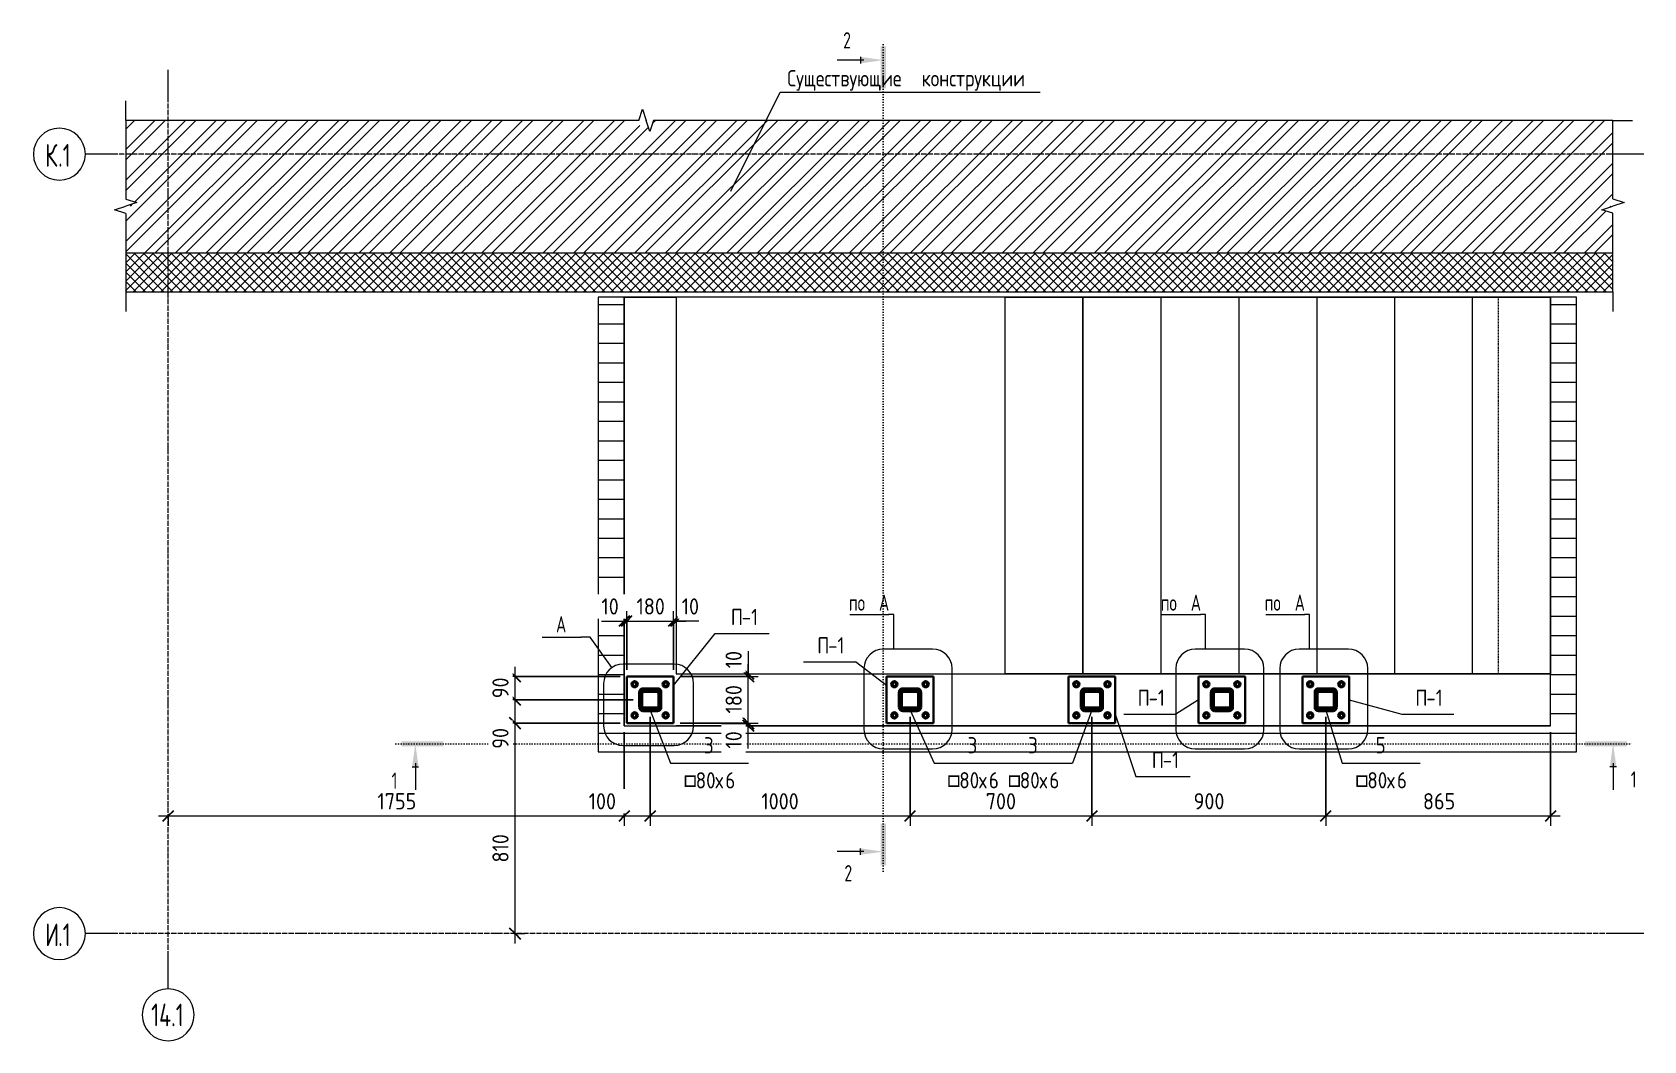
# Model space of a CAD drawing. Header units: millimetres. Extents: x 38797 to 82950, y -34477 to 2697.
# Drawn here: x 38797 to 44999, y -34477 to -30596 of the extents above; entities that cross this region are included whole.
import ezdxf

# ---------------------------------------------------------------- set-up
doc = ezdxf.new("R2010")
doc.units = ezdxf.units.MM
for name, pattern in [('01 Штриховая _4 мм_', [6, 3.5, -2.5]), ('02 Штрихпунктирная _20 мм_', [25, 20, -2.5, 0, -2.5]), ('04 Пунктир 10мм', [10, 0, -10])]:
    doc.linetypes.add(name, pattern=pattern)
for name, color, linetype, lineweight in [('AA_Dim', 7, 'Continuous', 9), ('AA_Dim-25', 7, 'Continuous', 9), ('AA_Oformlenie', 7, 'Continuous', 9), ('AA_Razrez', 7, 'Continuous', 9), ('AA_Vinoska', 7, 'Continuous', 9), ('AF_Balki', 7, 'Continuous', 20), ('AF_Element', 7, 'Continuous', 20), ('AF_Element_Опалубка', 253, 'Continuous', 20), ('AF_Perekritie', 7, 'Continuous', 20), ('AF_Perekritie_Опалубка', 253, 'Continuous', 20), ('AF_Pokritie', 7, 'Continuous', 9), ('AF_Stena', 7, 'Continuous', 60), ('AF_Stena_Опалубка', 253, 'Continuous', 20), ('Gen_Fragment', 7, 'Continuous', 9), ('KR_Colonna_KG', 7, 'Continuous', 20), ('KR_Detal', 7, 'Continuous', 20), ('KR_Fundament', 7, 'Continuous', 20), ('Оси', 7, 'Continuous', 9)]:
    doc.layers.add(name, color=color, linetype=linetype, lineweight=lineweight)
doc.styles.add('GOST Common', font='GOST_Common.ttf', dxfattribs={"width": 0.85, "height": 62.5})
doc.styles.add('ISOCPEUR', font='isocpeur.TTF', dxfattribs={"width": 0.9, "height": 62.5})
doc.styles.add('ISOCPEUR_1', font='isocpeur.TTF', dxfattribs={"width": 0.7, "height": 62.5})
doc.styles.add('ISOCPEUR_2', font='isocpeur.TTF', dxfattribs={"width": 0.7, "height": 87.5})
doc.styles.add('ISOCPEUR_3', font='isocpeur.TTF', dxfattribs={"width": 0.85, "height": 62.5})
doc.styles.add('ISOCPEUR_4', font='isocpeur.TTF', dxfattribs={"width": 0.85, "height": 62.5})
doc.dimstyles.new('01_Точн_3_знака__непрозр_', dxfattribs={"dimscale": 304.8, "dimtxt": 62.672186, "dimasz": 0.139436, "dimexe": 0.123031, "dimexo": 0.082021, "dimgap": 0.020505, "dimtad": 1, "dimdec": 3, "dimrnd": 0.001, "dimdsep": 46, "dimtxsty": 'ISOCPEUR', "dimblk1": 'OBLIQUE', "dimblk2": 'OBLIQUE', "dimsah": 1, "dimcen": 0.09, "dimdle": 0.123031, "dimazin": 0, "dimtfac": 1, "dimtdec": 4, "dimtix": 1, "dimtmove": 0, "dimatfit": 3, "dimfxl": 1, "dimtvp": 1, "dimtfill": 1, "dimtolj": 1, "dimtzin": 0, "dimlwd": 18, "dimlwe": 18, "dimarcsym": 2})
doc.dimstyles.new('01_Точн_3_знака__непрозр__1', dxfattribs={"dimscale": 304.8, "dimtxt": 62.672186, "dimasz": 0.139436, "dimexe": 0.123031, "dimexo": 0.082021, "dimgap": 0.020505, "dimtad": 1, "dimdec": 3, "dimrnd": 0.001, "dimdsep": 46, "dimtxsty": 'ISOCPEUR', "dimblk1": 'OBLIQUE', "dimblk2": 'OBLIQUE', "dimsah": 1, "dimcen": 0.09, "dimdle": 0.123031, "dimazin": 0, "dimtfac": 1, "dimtdec": 4, "dimtix": 1, "dimtmove": 1, "dimatfit": 3, "dimfxl": 1, "dimtvp": 1, "dimtfill": 1, "dimtolj": 1, "dimtzin": 0, "dimlwd": 18, "dimlwe": 18, "dimarcsym": 2})
pattern_1 = [(0, (0, -65017.99), (0, 75), [])]

msp = doc.modelspace()

# ---------------------------------------------------------------- texts
at = {"layer": 'AA_Razrez', "char_height": 62.5, "attachment_point": 1, "style": 'ISOCPEUR_1'}
for s, insert, width in [('\\fISOCPEUR|b0|i0|c204|p34|;\\W.7;2', (41917.7198, -30595.5767), 37.879734), ('\\fISOCPEUR|b0|i0|c204|p34|;\\W.7;1', (44948.7472, -33440.2585), 26.656109), ('\\fISOCPEUR|b0|i0|c204|p34|;\\W.7;2', (41922.5133, -33801.2925), 37.879734)]:
    msp.add_mtext(s, dxfattribs=dict(at, insert=insert, width=width))
at = {"layer": 'AA_Vinoska', "char_height": 62.5, "attachment_point": 1}
for s, insert, width, style in [('Существующие', (41702.8623, -30741.5282), 604.773008, 'GOST Common'), ('\\fGOST Common|b0|i0|c204|p34|;\\W.85; ', (42201.85, -30741.5282), 22.146617, 'GOST Common'), ('конструкции', (42220.1228, -30741.5282), 516.186539, 'GOST Common'), ('\\fISOCPEUR|b0|i0|c204|p34|;\\W.85;П', (41485.1149, -32814.957), 51.107578, 'ISOCPEUR_3'), ('-1', (41527.2828, -32814.957), 78.364953, 'ISOCPEUR_3'), ('\\fISOCPEUR|b0|i0|c204|p34|;\\W.85;П', (41817.6791, -32924.3058), 51.107578, 'ISOCPEUR_3'), ('-1', (41859.847, -32924.3058), 78.364953, 'ISOCPEUR_3')]:
    msp.add_mtext(s, dxfattribs=dict(at, insert=insert, width=width, style=style))
at = {"layer": 'Gen_Fragment', "char_height": 62.5, "attachment_point": 1, "style": 'ISOCPEUR_1'}
for s, insert, width in [('по', (41939.8004, -32759.8793), 75.759469), ('\\fISOCPEUR|b0|i0|c204|p34|;\\W.7; ', (42002.3082, -32759.8793), 32.267922), ('\\fISOCPEUR|b0|i0|c204|p34|;\\W.7; ', (42028.9319, -32759.8793), 32.267922), ('\\fISOCPEUR|b0|i0|c204|p34|;\\W.7;А', (42055.5556, -32759.8793), 47.700406), ('по', (43139.8004, -32759.8793), 75.759469), ('\\fISOCPEUR|b0|i0|c204|p34|;\\W.7; ', (43202.3082, -32759.8793), 32.267922), ('\\fISOCPEUR|b0|i0|c204|p34|;\\W.7; ', (43228.9319, -32759.8793), 32.267922), ('\\fISOCPEUR|b0|i0|c204|p34|;\\W.7;А', (43255.5556, -32759.8793), 47.700406), ('по', (43539.8004, -32759.8793), 75.759469), ('\\fISOCPEUR|b0|i0|c204|p34|;\\W.7; ', (43602.3082, -32759.8793), 32.267922), ('\\fISOCPEUR|b0|i0|c204|p34|;\\W.7; ', (43628.9319, -32759.8793), 32.267922), ('\\fISOCPEUR|b0|i0|c204|p34|;\\W.7;А', (43655.5556, -32759.8793), 47.700406), ('\\fISOCPEUR|b0|i0|c204|p34|;\\W.7;А', (40812.7551, -32843.0223), 47.700406)]:
    msp.add_mtext(s, dxfattribs=dict(at, insert=insert, width=width))
at = {"layer": 'Оси', "char_height": 87.5, "attachment_point": 1, "style": 'ISOCPEUR_2'}
for s, insert, width in [('\\fISOCPEUR|b0|i0|c204|p34|;\\W.7;К', (38846.5556, -31025.7118), 60.326984), ('.1', (38896.3303, -31025.7118), 60.326984), ('\\fISOCPEUR|b0|i0|c204|p34|;\\W.7;И', (38846.5556, -34025.7118), 60.326984), ('.1', (38896.3303, -34025.7118), 60.326984), ('14.1', (39254.6664, -34334.2721), 158.533703)]:
    msp.add_mtext(s, dxfattribs=dict(at, insert=insert, width=width))

# ---------------------------------------------------------------- blocks, each defined once
blk = doc.blocks.new('Лестница - Лестница-3665204-ВК_КМ')
at = {"layer": 'AF_Perekritie'}
for p, q in [((42540.1, -31615), (42840.1, -31615)), ((42540.1, -31615), (42540.1, -33065)), ((44040, -31615), (42840.1, -31615)), ((42840.1, -31615), (42840.1, -33065)), ((43140.1, -31615), (43140.1, -33065)), ((43440.1, -31615), (43440.1, -33065)), ((43740.1, -31615), (43740.1, -33065)), ((44040.1, -31615), (44340.1, -31615)), ((44040.1, -31615), (44040.1, -33065)), ((44340.1, -31615), (44640.1, -31615)), ((44340.1, -33065), (44340.1, -31615)), ((44640.1, -31615), (44640.1, -33065)), ((42840.1, -33065), (42540.1, -33065)), ((42840.1, -33065), (44040, -33065)), ((44340.1, -33065), (44040.1, -33065)), ((44640.1, -33065), (44340.1, -33065))]:
    blk.add_line(p, q, dxfattribs=at)
blk = doc.blocks.new('Песок ср крупн - Песок ср крупн-3745068-ВК_КМ')
at = {"layer": 'AF_Element', "lineweight": 9}
for p, q in [((42840.1, -31615), (44440.1, -31615)), ((42840.1, -33065), (42840.1, -31615)), ((44440.1, -33065), (42840.1, -33065))]:
    blk.add_line(p, q, dxfattribs=at)
blk = doc.blocks.new('243_Профиль гнутый сварной квадратный _НесКол_2ур_ - 80х6-3867430-ВК_КМ')
at = {"layer": 'KR_Colonna_KG', "lineweight": 60}
for p, q in [((-40, 28), (-40, -28)), ((-34, -28), (-34, 28)), ((28, 40), (-28, 40)), ((-28, 34), (28, 34)), ((34, 28), (34, -28)), ((40, -28), (40, 28)), ((28, -34), (-28, -34)), ((-28, -40), (28, -40))]:
    blk.add_line(p, q, dxfattribs=at)
for centre, radius, start, end in [((-28, 28), 12, 90, 180), ((-28, 28), 6, 90, 180), ((28, 28), 12, 360, 90), ((28, 28), 6, 360, 90), ((-28, -28), 12, 180, 270), ((-28, -28), 6, 180, 270), ((28, -28), 12, 270, 0), ((28, -28), 6, 270, 360)]:
    blk.add_arc(centre, radius, start, end, dxfattribs=at)
blk = doc.blocks.new('354_Прокат Лист _НесКаркас_РабПлоск_ - 354_Прокат Лист _НесКаркас_РабПлоск_-3866505-ВК_КМ')
at = {"layer": 'AF_Balki', "lineweight": 35}
for p, q in [((-40, -90), (-40, 90)), ((-40, 90), (140, 90)), ((140, 90), (140, -90)), ((140, -90), (-40, -90))]:
    blk.add_line(p, q, dxfattribs=at)
blk = doc.blocks.new('354_Анкер клиновой _СоедНесК_РабПлоск_ - M12x120_20-3803632-ВК_КМ')
at = {"layer": 'KR_Detal', "lineweight": 35}
for start, end in [(120, 180), (180, 240), (90, 120), (60, 90), (0, 60), (300, 0), (240, 270), (270, 300)]:
    blk.add_arc((0, 0), 9, start, end, dxfattribs=at)
for points in [[(-9, 5.2), (-8.3, 5.6), (-6.8, 6.5), (-5.3, 7.3), (-4.5, 7.8)], [(-9, 0), (-9, 0.9), (-9, 2.7), (-9, 4.4), (-9, 5.2)], [(-9, -5.2), (-9, -4.4), (-9, -2.7), (-9, -0.9), (-9, 0)], [(-4.5, 7.8), (-3.7, 8.2), (-2.2, 9.1), (-0.7, 10), (0, 10.4)], [(0, 10.4), (0.7, 10), (2.2, 9.1), (3.7, 8.2), (4.5, 7.8)], [(4.5, 7.8), (5.3, 7.3), (6.8, 6.5), (8.3, 5.6), (9, 5.2)], [(9, 5.2), (9, 4.4), (9, 2.7), (9, 0.9), (9, 0)], [(9, 0), (9, -0.9), (9, -2.7), (9, -4.4), (9, -5.2)], [(-4.5, -7.8), (-5.3, -7.3), (-6.8, -6.5), (-8.3, -5.6), (-9, -5.2)], [(0, -10.4), (-0.7, -10), (-2.2, -9.1), (-3.7, -8.2), (-4.5, -7.8)], [(4.5, -7.8), (3.7, -8.2), (2.2, -9.1), (0.7, -10), (0, -10.4)], [(9, -5.2), (8.3, -5.6), (6.8, -6.5), (5.3, -7.3), (4.5, -7.8)]]:
    blk.add_open_spline(points, degree=3, dxfattribs=at)
blk = doc.blocks.new('243_Профиль гнутый сварной квадратный _НесКол_2ур_ - 80х6-3867407-ВК_КМ')
at = {"layer": 'KR_Colonna_KG', "lineweight": 60}
for p, q in [((-40, 28), (-40, -28)), ((-34, -28), (-34, 28)), ((28, 40), (-28, 40)), ((-28, 34), (28, 34)), ((34, 28), (34, -28)), ((40, -28), (40, 28)), ((28, -34), (-28, -34)), ((-28, -40), (28, -40))]:
    blk.add_line(p, q, dxfattribs=at)
for centre, radius, start, end in [((-28, 28), 12, 90, 180), ((-28, 28), 6, 90, 180), ((28, 28), 12, 360, 90), ((28, 28), 6, 360, 90), ((-28, -28), 12, 180, 270), ((-28, -28), 6, 180, 270), ((28, -28), 12, 270, 0), ((28, -28), 6, 270, 360)]:
    blk.add_arc(centre, radius, start, end, dxfattribs=at)
blk = doc.blocks.new('243_Профиль гнутый сварной квадратный _НесКол_2ур_ - 80х6-3869384-ВК_КМ')
at = {"layer": 'KR_Colonna_KG', "lineweight": 60}
for p, q in [((-40, 28), (-40, -28)), ((-34, -28), (-34, 28)), ((28, 40), (-28, 40)), ((-28, 34), (28, 34)), ((34, 28), (34, -28)), ((40, -28), (40, 28)), ((28, -34), (-28, -34)), ((-28, -40), (28, -40))]:
    blk.add_line(p, q, dxfattribs=at)
for centre, radius, start, end in [((-28, 28), 12, 90, 180), ((-28, 28), 6, 90, 180), ((28, 28), 12, 360, 90), ((28, 28), 6, 360, 90), ((-28, -28), 12, 180, 270), ((-28, -28), 6, 180, 270), ((28, -28), 12, 270, 0), ((28, -28), 6, 270, 360)]:
    blk.add_arc(centre, radius, start, end, dxfattribs=at)
blk = doc.blocks.new('354_Шайба_ГОСТ 11371-78_СоедНесК_РабПлоск_ - Шайба_ГОСТ 11371-78-V1-ВК_КМ')
at = {"layer": 'KR_Detal', "lineweight": 35}
for start, end in [(360, 180), (180, 360)]:
    blk.add_arc((0, 0), 12, start, end, dxfattribs=at)
at = {"layer": 'KR_Detal', "linetype": '01 Штриховая _4 мм_', "lineweight": 35}
for start, end in [(0, 180), (180, 0)]:
    blk.add_arc((0, 0), 6.5, start, end, dxfattribs=at)
blk = doc.blocks.new('011_ЛинияОбрыва _ЭлУзла_Линия_ - Тип 1-3803211-ВК_КМ')
at = {"layer": 'AA_Oformlenie'}
for p, q in [((0, 0), (302.5, 0)), ((358.2, 0), (660, 0))]:
    blk.add_line(p, q, dxfattribs=at)
blk = doc.blocks.new('011_ЛинияОбрыва _ЭлУзла_Линия_ - Тип 1-3803213-ВК_КМ')
at = {"layer": 'AA_Oformlenie'}
for p, q in [((0, 0), (3692.5, 0)), ((3748.2, 0), (5723.5, 0))]:
    blk.add_line(p, q, dxfattribs=at)
blk = doc.blocks.new('DIMBLOCK1-ВК_КМ')
at = {"layer": 'AA_Dim-25', "lineweight": 18}
for p, q in [((41075.1, -33290), (41075.1, -33649.5)), ((41075.1, -33612), (41075.1, -33290)), ((39282.6, -33612), (41075.1, -33612)), ((39320.1, -33606.9), (39320.1, -33649.5)), ((39320.1, -33612), (39320.1, -33606.9))]:
    blk.add_line(p, q, dxfattribs=at)
at = {"layer": 'AA_Dim-25', "lineweight": 30}
for p, q in [((39320.1, -33612), (39298.8, -33633.2)), ((39320.1, -33612), (39341.3, -33590.7)), ((41075.1, -33612), (41053.8, -33633.2)), ((41075.1, -33612), (41096.3, -33590.7))]:
    blk.add_line(p, q, dxfattribs=at)
at = {"layer": 'AA_Dim-25', "color": 0, "lineweight": 18, "insert": (40125.4, -33524.3), "char_height": 62.5, "width": 173.117, "attachment_point": 1, "line_spacing_factor": 1.135194, "style": 'ISOCPEUR', "bg_fill": 3, "box_fill_scale": 1.25, "bg_fill_color": 256, "bg_fill_true_color": 13158600, "bg_fill_transparency": 0}
blk.add_mtext('1755', dxfattribs=at)
blk = doc.blocks.new('_Oblique')
at = {"color": 0, "linetype": 'ByBlock', "lineweight": -2}
blk.add_line((-0.5, -0.5), (0.5, 0.5), dxfattribs=at)
blk = doc.blocks.new('DIMBLOCK2-ВК_КМ')
at = {"layer": 'AA_Dim-25', "lineweight": 18}
for p, q in [((41175.1, -33230), (41175.1, -33649.5)), ((41175.1, -33612), (41175.1, -33230)), ((41075.1, -33290), (41075.1, -33649.5)), ((41075.1, -33612), (41075.1, -33290)), ((40938.3, -33612), (41068.5, -33612)), ((41068.5, -33612), (41125.1, -33612)), ((41075.1, -33612), (41175.1, -33612))]:
    blk.add_line(p, q, dxfattribs=at)
at = {"layer": 'AA_Dim-25', "lineweight": 30}
for p, q in [((41075.1, -33612), (41053.8, -33633.2)), ((41075.1, -33612), (41096.3, -33590.7)), ((41175.1, -33612), (41153.8, -33633.2)), ((41175.1, -33612), (41196.3, -33590.7))]:
    blk.add_line(p, q, dxfattribs=at)
at = {"layer": 'AA_Dim-25', "color": 0, "lineweight": 18, "insert": (40938.3, -33524.3), "char_height": 62.5, "width": 126.29, "attachment_point": 1, "line_spacing_factor": 1.135194, "style": 'ISOCPEUR', "bg_fill": 3, "box_fill_scale": 1.25, "bg_fill_color": 256, "bg_fill_true_color": 13158600, "bg_fill_transparency": 0}
blk.add_mtext('100', dxfattribs=at)
blk = doc.blocks.new('DIMBLOCK3-ВК_КМ')
at = {"layer": 'AA_Dim-25', "lineweight": 18}
for p, q in [((41175.1, -33230), (41175.1, -33649.5)), ((41175.1, -33612), (41175.1, -33230)), ((42175.1, -33230), (42175.1, -33649.5)), ((42175.1, -33612), (42175.1, -33230)), ((41175.1, -33612), (42175.1, -33612))]:
    blk.add_line(p, q, dxfattribs=at)
at = {"layer": 'AA_Dim-25', "lineweight": 30}
for p, q in [((41175.1, -33612), (41153.8, -33633.2)), ((41175.1, -33612), (41196.3, -33590.7)), ((42175.1, -33612), (42153.8, -33633.2)), ((42175.1, -33612), (42196.3, -33590.7))]:
    blk.add_line(p, q, dxfattribs=at)
at = {"layer": 'AA_Dim-25', "color": 0, "lineweight": 18, "insert": (41602.9, -33524.3), "char_height": 62.5, "width": 173.117, "attachment_point": 1, "line_spacing_factor": 1.135194, "style": 'ISOCPEUR', "bg_fill": 3, "box_fill_scale": 1.25, "bg_fill_color": 256, "bg_fill_true_color": 13158600, "bg_fill_transparency": 0}
blk.add_mtext('1000', dxfattribs=at)
blk = doc.blocks.new('DIMBLOCK4-ВК_КМ')
at = {"layer": 'AA_Dim-25', "lineweight": 18}
for p, q in [((42175.1, -33230), (42175.1, -33649.5)), ((42175.1, -33612), (42175.1, -33230)), ((42875.1, -33230), (42875.1, -33649.5)), ((42875.1, -33612), (42875.1, -33230)), ((42175.1, -33612), (42875.1, -33612))]:
    blk.add_line(p, q, dxfattribs=at)
at = {"layer": 'AA_Dim-25', "lineweight": 30}
for p, q in [((42175.1, -33612), (42153.8, -33633.2)), ((42175.1, -33612), (42196.3, -33590.7)), ((42875.1, -33612), (42853.8, -33633.2)), ((42875.1, -33612), (42896.3, -33590.7))]:
    blk.add_line(p, q, dxfattribs=at)
at = {"layer": 'AA_Dim-25', "color": 0, "lineweight": 18, "insert": (42466.5, -33524.3), "char_height": 62.5, "width": 140.48, "attachment_point": 1, "line_spacing_factor": 1.135194, "style": 'ISOCPEUR', "bg_fill": 3, "box_fill_scale": 1.25, "bg_fill_color": 256, "bg_fill_true_color": 13158600, "bg_fill_transparency": 0}
blk.add_mtext('700', dxfattribs=at)
blk = doc.blocks.new('DIMBLOCK5-ВК_КМ')
at = {"layer": 'AA_Dim-25', "lineweight": 18}
for p, q in [((42875.1, -33230), (42875.1, -33649.5)), ((42875.1, -33612), (42875.1, -33230)), ((43775.1, -33230), (43775.1, -33649.5)), ((43775.1, -33612), (43775.1, -33230)), ((42875.1, -33612), (43775.1, -33612))]:
    blk.add_line(p, q, dxfattribs=at)
at = {"layer": 'AA_Dim-25', "lineweight": 30}
for p, q in [((42875.1, -33612), (42853.8, -33633.2)), ((42875.1, -33612), (42896.3, -33590.7)), ((43775.1, -33612), (43753.8, -33633.2)), ((43775.1, -33612), (43796.3, -33590.7))]:
    blk.add_line(p, q, dxfattribs=at)
at = {"layer": 'AA_Dim-25', "color": 0, "lineweight": 18, "insert": (43266.5, -33524.3), "char_height": 62.5, "width": 140.48, "attachment_point": 1, "line_spacing_factor": 1.135194, "style": 'ISOCPEUR', "bg_fill": 3, "box_fill_scale": 1.25, "bg_fill_color": 256, "bg_fill_true_color": 13158600, "bg_fill_transparency": 0}
blk.add_mtext('900', dxfattribs=at)
blk = doc.blocks.new('DIMBLOCK6-ВК_КМ')
at = {"layer": 'AA_Dim-25', "lineweight": 18}
for p, q in [((43775.1, -33230), (43775.1, -33649.5)), ((43775.1, -33612), (43775.1, -33230)), ((44640.1, -33290), (44640.1, -33649.5)), ((44640.1, -33612), (44640.1, -33290)), ((43775.1, -33612), (44677.6, -33612))]:
    blk.add_line(p, q, dxfattribs=at)
at = {"layer": 'AA_Dim-25', "lineweight": 30}
for p, q in [((43775.1, -33612), (43753.8, -33633.2)), ((43775.1, -33612), (43796.3, -33590.7)), ((44640.1, -33612), (44618.8, -33633.2)), ((44640.1, -33612), (44661.3, -33590.7))]:
    blk.add_line(p, q, dxfattribs=at)
at = {"layer": 'AA_Dim-25', "color": 0, "lineweight": 18, "insert": (44149, -33524.3), "char_height": 62.5, "width": 140.48, "attachment_point": 1, "line_spacing_factor": 1.135194, "style": 'ISOCPEUR', "bg_fill": 3, "box_fill_scale": 1.25, "bg_fill_color": 256, "bg_fill_true_color": 13158600, "bg_fill_transparency": 0}
blk.add_mtext('865', dxfattribs=at)
blk = doc.blocks.new('Разрез - Номер узла_ сзади-394133-ВК_КМ')
at = {"layer": 'AA_Razrez'}
for points in [[(7.33, 0.4), (7.33, -0.39), (0.87, -0.39), (0.87, 0.4)], [(3.5, -3.53), (2.5, -3.53), (3, 0)]]:
    blk.add_hatch(color=256, dxfattribs=at).paths.add_polyline_path(points)
for p, q in [((2.5, -3.53), (3.5, -3.53)), ((3, -3), (3, -7.1))]:
    blk.add_line(p, q, dxfattribs=at)
blk = doc.blocks.new('Разрез - Номер узла_ спереди-394134-ВК_КМ')
at = {"layer": 'AA_Razrez'}
for points in [[(7.33, 0.4), (7.33, -0.39), (0.87, -0.39), (0.87, 0.4)], [(3.5, -3.53), (2.5, -3.53), (3, 0)]]:
    blk.add_hatch(color=256, dxfattribs=at).paths.add_polyline_path(points)
for p, q in [((2.5, -3.53), (3.5, -3.53)), ((3, -3), (3, -7.1))]:
    blk.add_line(p, q, dxfattribs=at)
blk = doc.blocks.new('Ось сетки - d_4мм-2765513-ВК_КМ')
at = {"layer": 'Оси'}
for start, end in [(360, 180), (360, 180), (180, 360), (180, 360)]:
    blk.add_arc((0, 0), 4, start, end, dxfattribs=at)
blk = doc.blocks.new('010_Текст с выноской - Текст 2 строки-3840104-ВК_КМ')
at = {"layer": 'AA_Vinoska'}
blk.add_line((-20, 0), (20, 0), dxfattribs=at)
blk = doc.blocks.new('043_М_Балки_Полка - Позиция_дп8-3841357-ВК_КМ')
at = {"layer": 'AA_Vinoska'}
blk.add_line((-4, 0), (4, 0), dxfattribs=at)
blk = doc.blocks.new('043_М_КолонныКМ - Позиция_Наименование_дп14-3846640-ВК_КМ')
at = {"layer": 'AA_Vinoska'}
blk.add_line((-6, 0), (6, 0), dxfattribs=at)
blk = doc.blocks.new('DIMBLOCK7-ВК_КМ')
at = {"layer": 'AA_Dim-25', "lineweight": 30}
for p, q in [((41552.6, -33255), (41531.4, -33233.7)), ((41552.6, -33265), (41531.4, -33243.7)), ((41552.6, -33255), (41573.9, -33276.2)), ((41552.6, -33265), (41573.9, -33286.2))]:
    blk.add_line(p, q, dxfattribs=at)
at = {"layer": 'AA_Dim-25', "lineweight": 18}
for p, q in [((41290.1, -33255), (41590.1, -33255)), ((41552.6, -33255), (41290.1, -33255)), ((41547.6, -33265), (41590.1, -33265)), ((41552.6, -33265), (41547.6, -33265)), ((41552.6, -33302.5), (41552.6, -33255)), ((41552.6, -33261.3), (41552.6, -33260)), ((41552.6, -33352.6), (41552.6, -33261.3))]:
    blk.add_line(p, q, dxfattribs=at)
at = {"layer": 'AA_Dim-25', "color": 0, "lineweight": 18, "insert": (41465, -33352.6), "char_height": 62.5, "width": 79.464, "attachment_point": 1, "rotation": 90, "line_spacing_factor": 1.135194, "style": 'ISOCPEUR', "bg_fill": 3, "box_fill_scale": 1.25, "bg_fill_color": 256, "bg_fill_true_color": 13158600, "bg_fill_transparency": 0}
blk.add_mtext('10', dxfattribs=at)
blk = doc.blocks.new('DIMBLOCK8-ВК_КМ')
at = {"layer": 'AA_Dim-25', "lineweight": 30}
for p, q in [((41552.6, -33075), (41531.4, -33053.7)), ((41552.6, -33075), (41573.9, -33096.2)), ((41552.6, -33255), (41531.4, -33233.7)), ((41552.6, -33255), (41573.9, -33276.2))]:
    blk.add_line(p, q, dxfattribs=at)
at = {"layer": 'AA_Dim-25', "lineweight": 18}
for p, q in [((41290.1, -33075), (41590.1, -33075)), ((41552.6, -33075), (41290.1, -33075)), ((41552.6, -33255), (41552.6, -33075)), ((41290.1, -33255), (41590.1, -33255)), ((41552.6, -33255), (41290.1, -33255))]:
    blk.add_line(p, q, dxfattribs=at)
at = {"layer": 'AA_Dim-25', "color": 0, "lineweight": 18, "insert": (41465, -33217.6), "char_height": 62.5, "width": 126.29, "attachment_point": 1, "rotation": 90, "line_spacing_factor": 1.135194, "style": 'ISOCPEUR', "bg_fill": 3, "box_fill_scale": 1.25, "bg_fill_color": 256, "bg_fill_true_color": 13158600, "bg_fill_transparency": 0}
blk.add_mtext('180', dxfattribs=at)
blk = doc.blocks.new('DIMBLOCK9-ВК_КМ')
at = {"layer": 'AA_Dim-25', "lineweight": 18}
for p, q in [((41552.6, -32977.4), (41552.6, -33068.7)), ((41552.6, -33075), (41552.6, -33027.5)), ((41290.1, -33075), (41590.1, -33075)), ((41552.6, -33075), (41290.1, -33075)), ((41547.6, -33065), (41590.1, -33065)), ((41552.6, -33065), (41547.6, -33065)), ((41552.6, -33068.7), (41552.6, -33070))]:
    blk.add_line(p, q, dxfattribs=at)
at = {"layer": 'AA_Dim-25', "lineweight": 30}
for p, q in [((41552.6, -33065), (41531.4, -33043.7)), ((41552.6, -33075), (41531.4, -33053.7)), ((41552.6, -33065), (41573.9, -33086.2)), ((41552.6, -33075), (41573.9, -33096.2))]:
    blk.add_line(p, q, dxfattribs=at)
at = {"layer": 'AA_Dim-25', "color": 0, "lineweight": 18, "insert": (41465, -33043.7), "char_height": 62.5, "width": 79.464, "attachment_point": 1, "rotation": 90, "line_spacing_factor": 1.135194, "style": 'ISOCPEUR', "bg_fill": 3, "box_fill_scale": 1.25, "bg_fill_color": 256, "bg_fill_true_color": 13158600, "bg_fill_transparency": 0}
blk.add_mtext('10', dxfattribs=at)
blk = doc.blocks.new('DIMBLOCK10-ВК_КМ')
at = {"layer": 'AA_Dim-25', "lineweight": 18}
for p, q in [((40987.5, -32862), (41078.7, -32862)), ((41037.6, -32862), (41085.1, -32862)), ((41075.1, -32857), (41075.1, -32899.5)), ((41075.1, -32862), (41075.1, -32857)), ((41078.7, -32862), (41080.1, -32862)), ((41085.1, -33050), (41085.1, -32824.5)), ((41085.1, -32862), (41085.1, -33050))]:
    blk.add_line(p, q, dxfattribs=at)
at = {"layer": 'AA_Dim-25', "lineweight": 30}
for p, q in [((41075.1, -32862), (41053.8, -32883.3)), ((41085.1, -32862), (41063.8, -32883.3)), ((41075.1, -32862), (41096.3, -32840.8)), ((41085.1, -32862), (41106.3, -32840.8))]:
    blk.add_line(p, q, dxfattribs=at)
at = {"layer": 'AA_Dim-25', "color": 0, "lineweight": 18, "insert": (40987.5, -32774.4), "char_height": 62.5, "width": 79.464, "attachment_point": 1, "line_spacing_factor": 1.135194, "style": 'ISOCPEUR', "bg_fill": 3, "box_fill_scale": 1.25, "bg_fill_color": 256, "bg_fill_true_color": 13158600, "bg_fill_transparency": 0}
blk.add_mtext('10', dxfattribs=at)
blk = doc.blocks.new('DIMBLOCK11-ВК_КМ')
at = {"layer": 'AA_Dim-25', "lineweight": 30}
for p, q in [((41085.1, -32862), (41063.8, -32883.3)), ((41085.1, -32862), (41106.3, -32840.8)), ((41265.1, -32862), (41243.8, -32883.3)), ((41265.1, -32862), (41286.3, -32840.8))]:
    blk.add_line(p, q, dxfattribs=at)
at = {"layer": 'AA_Dim-25', "lineweight": 18}
for p, q in [((41085.1, -33050), (41085.1, -32824.5)), ((41085.1, -32862), (41265.1, -32862)), ((41085.1, -32862), (41085.1, -33050)), ((41265.1, -33050), (41265.1, -32824.5)), ((41265.1, -32862), (41265.1, -33050))]:
    blk.add_line(p, q, dxfattribs=at)
at = {"layer": 'AA_Dim-25', "color": 0, "lineweight": 18, "insert": (41122.4, -32774.4), "char_height": 62.5, "width": 126.29, "attachment_point": 1, "line_spacing_factor": 1.135194, "style": 'ISOCPEUR', "bg_fill": 3, "box_fill_scale": 1.25, "bg_fill_color": 256, "bg_fill_true_color": 13158600, "bg_fill_transparency": 0}
blk.add_mtext('180', dxfattribs=at)
blk = doc.blocks.new('DIMBLOCK12-ВК_КМ')
at = {"layer": 'AA_Dim-25', "lineweight": 30}
for p, q in [((41265.1, -32862), (41243.8, -32883.3)), ((41275.1, -32862), (41253.8, -32883.3)), ((41265.1, -32862), (41286.3, -32840.8)), ((41275.1, -32862), (41296.3, -32840.8))]:
    blk.add_line(p, q, dxfattribs=at)
at = {"layer": 'AA_Dim-25', "lineweight": 18}
for p, q in [((41265.1, -33050), (41265.1, -32824.5)), ((41265.1, -32862), (41312.6, -32862)), ((41265.1, -32862), (41265.1, -33050)), ((41271.4, -32862), (41270.1, -32862)), ((41362.6, -32862), (41271.4, -32862)), ((41275.1, -32857), (41275.1, -32899.5)), ((41275.1, -32862), (41275.1, -32857))]:
    blk.add_line(p, q, dxfattribs=at)
at = {"layer": 'AA_Dim-25', "color": 0, "lineweight": 18, "insert": (41296.4, -32774.4), "char_height": 62.5, "width": 79.464, "attachment_point": 1, "line_spacing_factor": 1.135194, "style": 'ISOCPEUR', "bg_fill": 3, "box_fill_scale": 1.25, "bg_fill_color": 256, "bg_fill_true_color": 13158600, "bg_fill_transparency": 0}
blk.add_mtext('10', dxfattribs=at)
blk = doc.blocks.new('Вид узла - Номер узла 6мм-393529-ВК_КМ')
at = {"layer": 'Gen_Fragment'}
blk.add_line((-2.95, 0), (3.05, 0), dxfattribs=at)
blk = doc.blocks.new('DIMBLOCK13-ВК_КМ')
at = {"layer": 'AA_Dim-25', "lineweight": 30}
for p, q in [((40655.4, -33255), (40634.1, -33233.7)), ((40655.4, -33255), (40676.6, -33276.2)), ((40655.4, -34065), (40634.1, -34043.7)), ((40655.4, -34065), (40676.6, -34086.2))]:
    blk.add_line(p, q, dxfattribs=at)
at = {"layer": 'AA_Dim-25', "lineweight": 18}
for p, q in [((41060.1, -33255), (40617.9, -33255)), ((40655.4, -34102.5), (40655.4, -33255)), ((40655.4, -33255), (41060.1, -33255)), ((40655.4, -33660.9), (40655.4, -33660)), ((40655.4, -33791.2), (40655.4, -33660.9)), ((40650.3, -34065), (40692.9, -34065)), ((40655.4, -34065), (40650.3, -34065))]:
    blk.add_line(p, q, dxfattribs=at)
at = {"layer": 'AA_Dim-25', "color": 0, "lineweight": 18, "insert": (40567.7, -33791.2), "char_height": 62.5, "width": 126.29, "attachment_point": 1, "rotation": 90, "line_spacing_factor": 1.135194, "style": 'ISOCPEUR', "bg_fill": 3, "box_fill_scale": 1.25, "bg_fill_color": 256, "bg_fill_true_color": 13158600, "bg_fill_transparency": 0}
blk.add_mtext('810', dxfattribs=at)
blk = doc.blocks.new('DIMBLOCK14-ВК_КМ')
at = {"layer": 'AA_Dim-25', "lineweight": 18}
for p, q in [((41110.1, -33165), (40617.9, -33165)), ((40655.4, -33255), (40655.4, -33165)), ((40655.4, -33165), (41110.1, -33165)), ((40655.4, -33250.4), (40655.4, -33210)), ((41060.1, -33255), (40617.9, -33255)), ((40655.4, -33353.4), (40655.4, -33250.4)), ((40655.4, -33255), (41060.1, -33255))]:
    blk.add_line(p, q, dxfattribs=at)
at = {"layer": 'AA_Dim-25', "lineweight": 30}
for p, q in [((40655.4, -33165), (40634.1, -33143.7)), ((40655.4, -33165), (40676.6, -33186.2)), ((40655.4, -33255), (40634.1, -33233.7)), ((40655.4, -33255), (40676.6, -33276.2))]:
    blk.add_line(p, q, dxfattribs=at)
at = {"layer": 'AA_Dim-25', "color": 0, "lineweight": 18, "insert": (40567.7, -33353.4), "char_height": 62.5, "width": 93.654, "attachment_point": 1, "rotation": 90, "line_spacing_factor": 1.135194, "style": 'ISOCPEUR', "bg_fill": 3, "box_fill_scale": 1.25, "bg_fill_color": 256, "bg_fill_true_color": 13158600, "bg_fill_transparency": 0}
blk.add_mtext('90', dxfattribs=at)
blk = doc.blocks.new('DIMBLOCK15-ВК_КМ')
at = {"layer": 'AA_Dim-25', "lineweight": 30}
for p, q in [((40655.4, -33075), (40634.1, -33053.7)), ((40655.4, -33075), (40676.6, -33096.2)), ((40655.4, -33165), (40634.1, -33143.7)), ((40655.4, -33165), (40676.6, -33186.2))]:
    blk.add_line(p, q, dxfattribs=at)
at = {"layer": 'AA_Dim-25', "lineweight": 18}
for p, q in [((40655.4, -33165), (40655.4, -33037.5)), ((41060.1, -33075), (40617.9, -33075)), ((40655.4, -33075), (41060.1, -33075)), ((41110.1, -33165), (40617.9, -33165)), ((40655.4, -33165), (41110.1, -33165))]:
    blk.add_line(p, q, dxfattribs=at)
at = {"layer": 'AA_Dim-25', "color": 0, "lineweight": 18, "insert": (40567.7, -33159), "char_height": 62.5, "width": 93.654, "attachment_point": 1, "rotation": 90, "line_spacing_factor": 1.135194, "style": 'ISOCPEUR', "bg_fill": 3, "box_fill_scale": 1.25, "bg_fill_color": 256, "bg_fill_true_color": 13158600, "bg_fill_transparency": 0}
blk.add_mtext('90', dxfattribs=at)

# ---------------------------------------------------------------- hatches: boundary and pattern name
at = {"layer": 'AF_Pokritie'}
h = msp.add_hatch(dxfattribs=at)
h.set_pattern_fill('FP_1', color=256, style=0, pattern_type=2)
h.set_pattern_definition(pattern_1)
h.paths.add_polyline_path([(40975.0616, -33365), (44740.0616, -33365), (44740.0616, -31615), (44640.0616, -31615), (44640.0616, -33265), (41075.0616, -33265), (41075.0616, -31615), (40975.0616, -31615), (40975.0616, -33333.1834)])
h = msp.add_hatch(dxfattribs=at)
h.set_pattern_fill('FP_1', color=256, style=0, pattern_type=2)
h.set_pattern_definition(pattern_1)
h.paths.add_polyline_path([(40975.0616, -33365), (44740.0616, -33365), (44740.0616, -31615), (44640.0616, -31615), (44640.0616, -33265), (41075.0616, -33265), (41075.0616, -31615), (40975.0616, -31615), (40975.0616, -33333.1834)])
at = {"layer": 'AF_Stena', "lineweight": 9}
h = msp.add_hatch(dxfattribs=at)
h.set_pattern_fill('FP_2', color=256, style=0, pattern_type=2)
h.set_pattern_definition([(45, (0, -65017.99), (-58.93311, 58.93311), []), (45, (39.29, -65017.99), (-58.93311, 58.93311), [])])
h.paths.add_polyline_path([(39199.8389, -31445), (44880.0616, -31445), (44880.0616, -31292.5), (44836.7603, -31278.75), (44880.0616, -31265), (44860.4353, -31265), (44860.4353, -31236.8457), (44880.0616, -31236.8457), (44880.0616, -30935), (41187.5616, -30935), (41173.8116, -30978.3013), (41160.0616, -30935), (41160.0616, -30954.6264), (41131.9073, -30954.6264), (41131.9073, -30935), (39156.5376, -30935), (39156.5376, -31237.5), (39199.8389, -31251.25), (39156.5376, -31265), (39176.164, -31265), (39176.164, -31293.1543), (39156.5376, -31293.1543), (39156.5376, -31445), (39176.164, -31445)])
h = msp.add_hatch(dxfattribs=at)
h.set_pattern_fill('FP_3', color=256, style=0, pattern_type=2)
h.set_pattern_definition([(45, (0, -65017.993), (-17.67767, 17.67767), []), (135, (0, -65017.993), (-17.67767, -17.67767), [])])
h.paths.add_polyline_path([(39156.5376, -31595), (44880.0616, -31595), (44880.0616, -31445), (39156.5376, -31445)])

# ---------------------------------------------------------------- linework, layer by layer
at = {"layer": 'AA_Vinoska'}
for p, q in [((39156.5376, -30935), (39156.5376, -30860.1646)), ((41486.021, -31206.7069), (41675.5615, -30826.0858)), ((41131.9073, -30935), (41145.9844, -30891.6749)), ((41145.9844, -30891.6749), (41160.0616, -30935)), ((41173.8116, -30978.3013), (41160.0616, -30935)), ((41187.5616, -30935), (41173.8116, -30978.3013)), ((44880.0616, -30935), (44955.0616, -30935)), ((39156.5376, -31237.5), (39199.8389, -31251.25)), ((39199.8389, -31251.25), (39156.5376, -31265)), ((44880.0616, -31236.8457), (44923.3867, -31250.9228)), ((44923.3867, -31250.9228), (44880.0616, -31265)), ((39113.2125, -31279.0772), (39156.5376, -31265)), ((39156.5376, -31293.1543), (39113.2125, -31279.0772)), ((44836.7603, -31278.75), (44880.0616, -31265)), ((44880.0616, -31292.5), (44836.7603, -31278.75)), ((39156.5376, -31595), (39156.5376, -31670)), ((44880.0616, -31595), (44880.0616, -31670)), ((41265.0616, -33110), (41425.7594, -32909.7949)), ((41425.7594, -32909.7949), (41432.6623, -32909.7949)), ((42085.0616, -33110), (41965.2265, -33019.1438))]:
    msp.add_line(p, q, dxfattribs=at)
at = {"layer": 'AF_Pokritie'}
for p, q in [((44740.0616, -31615), (40975.0616, -31615)), ((40975.0616, -31615), (40975.0616, -33365)), ((44740.0616, -33365), (44740.0616, -31615)), ((40975.0616, -33365), (44740.0616, -33365))]:
    msp.add_line(p, q, dxfattribs=at)
at = {"layer": 'AF_Stena', "linetype": '01 Штриховая _4 мм_', "lineweight": 9}
msp.add_line((44440.0616, -33065), (44440.0616, -31615), dxfattribs=at)
at = {"layer": 'AF_Stena_Опалубка', "lineweight": 9}
for p, q in [((41131.9073, -30935), (39156.5376, -30935)), ((44880.0616, -30935), (41187.5616, -30935)), ((39156.5376, -31595), (44880.0616, -31595)), ((41075.0616, -33265), (41075.0616, -31615)), ((41075.0616, -31615), (41275.0616, -31615)), ((41275.0616, -31615), (41275.0616, -33065)), ((44440.0616, -31615), (44640.0616, -31615)), ((44640.0616, -33065), (44640.0616, -31615)), ((41275.0616, -33065), (44640.0616, -33065)), ((44640.0616, -33265), (44640.0616, -33065)), ((41075.0616, -33265), (41275.0616, -33265)), ((44640.0616, -33265), (41275.0616, -33265))]:
    msp.add_line(p, q, dxfattribs=at)
at = {"layer": 'AF_Stena_Опалубка'}
msp.add_line((39156.5376, -31445), (44880.0616, -31445), dxfattribs=at)
at = {"layer": 'Gen_Fragment'}
for p, q in [((42112.4372, -32836.2309), (42092.744, -32836.2309)), ((42112.4372, -32969.7884), (42112.4372, -32836.2309)), ((43312.4372, -32836.2309), (43292.744, -32836.2309)), ((43312.4372, -32969.7884), (43312.4372, -32836.2309)), ((43712.4372, -32836.2309), (43692.744, -32836.2309)), ((43712.4372, -32969.7884), (43712.4372, -32836.2309)), ((42261.9359, -32969.7884), (42072.8737, -32969.7884)), ((43461.9359, -32969.7884), (43272.8737, -32969.7884)), ((43861.9359, -32969.7884), (43672.8737, -32969.7884))]:
    msp.add_line(p, q, dxfattribs=at)
for centre, start, end in [((42072.8737, -33044.7884), 90, 180), ((42261.9359, -33044.7884), 0, 90), ((43272.8737, -33044.7884), 90, 180), ((43461.9359, -33044.7884), 0, 90), ((43672.8737, -33044.7884), 90, 180), ((43861.9359, -33044.7884), 0, 90)]:
    msp.add_arc(centre, 75, start, end, dxfattribs=at)
at = {"layer": 'KR_Fundament'}
for p, q in [((44640.0616, -31615), (41075.0616, -31615)), ((41075.0616, -31615), (41075.0616, -33265)), ((44640.0616, -33265), (44640.0616, -31615)), ((41075.0616, -33265), (44640.0616, -33265))]:
    msp.add_line(p, q, dxfattribs=at)
at = {"layer": 'Оси'}
for p, q in [((39320.0616, -30865.0548), (39320.0616, -30740.0548)), ((39126.3624, -31065), (39001.3624, -31065)), ((44998.7779, -31065), (44873.7779, -31065)), ((39126.3624, -34065), (39001.3624, -34065)), ((44998.7779, -34065), (44873.7779, -34065)), ((39320.0616, -34277.3872), (39320.0616, -34152.3872))]:
    msp.add_line(p, q, dxfattribs=at)
at = {"layer": 'Оси', "linetype": '02 Штрихпунктирная _20 мм_'}
for p, q in [((44873.7779, -31065), (39126.3624, -31065)), ((44873.7779, -34065), (39126.3624, -34065))]:
    msp.add_line(p, q, dxfattribs=at)

# ---------------------------------------------------------------- block references
at = {"layer": 'AA_Oformlenie'}
for name, p, rotation in [('011_ЛинияОбрыва _ЭлУзла_Линия_ - Тип 1-3803213-ВК_КМ', (44880.0616, -30935), 180), ('011_ЛинияОбрыва _ЭлУзла_Линия_ - Тип 1-3803211-ВК_КМ', (39156.5376, -30935), 270), ('011_ЛинияОбрыва _ЭлУзла_Линия_ - Тип 1-3803211-ВК_КМ', (44880.0616, -31595), 90)]:
    msp.add_blockref(name, p, dxfattribs=dict(at, rotation=rotation))
at = {"layer": 'AA_Razrez', "xscale": 24.99999999999999, "yscale": 24.99999999999999, "zscale": 24.99999999999999, "rotation": 269.9999999999998}
msp.add_blockref('Разрез - Номер узла_ спереди-394134-ВК_КМ', (42072.2415, -30627.9421), dxfattribs=at)
at = {"layer": 'AA_Razrez', "extrusion": (0, 0, -1), "xscale": 24.99999999999999, "yscale": 24.99999999999999, "zscale": 24.99999999999999}
msp.add_blockref('Разрез - Номер узла_ сзади-394133-ВК_КМ', (-44955.7616, -33334.46), dxfattribs=at)
at = {"layer": 'AA_Vinoska'}
for name, p, xscale, yscale, zscale in [('010_Текст с выноской - Текст 2 строки-3840104-ВК_КМ', (42175.5615, -30826.0858), 25, 25, 25), ('043_М_Балки_Полка - Позиция_дп8-3841357-ВК_КМ', (41532.6623, -32909.7949), 24.99999999999999, 24.99999999999999, 24.99999999999999), ('043_М_Балки_Полка - Позиция_дп8-3841357-ВК_КМ', (41865.2265, -33019.1438), 24.99999999999999, 24.99999999999999, 24.99999999999999)]:
    msp.add_blockref(name, p, dxfattribs=dict(at, xscale=xscale, yscale=yscale, zscale=zscale))
at = {"layer": 'AF_Balki', "lineweight": 35}
for p in [(41125.0616, -33165), (42125.0616, -33165), (42825.0616, -33165), (43325.0616, -33165), (43725.0616, -33165)]:
    msp.add_blockref('354_Прокат Лист _НесКаркас_РабПлоск_ - 354_Прокат Лист _НесКаркас_РабПлоск_-3866505-ВК_КМ', p, dxfattribs=at)
at = {"layer": 'AF_Element_Опалубка', "lineweight": 9}
msp.add_blockref('Песок ср крупн - Песок ср крупн-3745068-ВК_КМ', (0, 0), dxfattribs=at)
at = {"layer": 'AF_Perekritie_Опалубка'}
msp.add_blockref('Лестница - Лестница-3665204-ВК_КМ', (0, 0), dxfattribs=at)
at = {"layer": 'Gen_Fragment', "xscale": 24.99999999999999, "yscale": 24.99999999999999, "zscale": 24.99999999999999}
for p in [(42017.744, -32836.2309), (43217.744, -32836.2309), (43617.744, -32836.2309), (40832.8611, -32924.2958)]:
    msp.add_blockref('Вид узла - Номер узла 6мм-393529-ВК_КМ', p, dxfattribs=at)
at = {"layer": 'KR_Colonna_KG', "lineweight": 60}
for name, p in [('243_Профиль гнутый сварной квадратный _НесКол_2ур_ - 80х6-3867407-ВК_КМ', (41175.0616, -33165)), ('243_Профиль гнутый сварной квадратный _НесКол_2ур_ - 80х6-3867407-ВК_КМ', (42175.0616, -33165)), ('243_Профиль гнутый сварной квадратный _НесКол_2ур_ - 80х6-3867407-ВК_КМ', (42875.0616, -33165)), ('243_Профиль гнутый сварной квадратный _НесКол_2ур_ - 80х6-3869384-ВК_КМ', (43375.0616, -33165)), ('243_Профиль гнутый сварной квадратный _НесКол_2ур_ - 80х6-3867430-ВК_КМ', (43775.0616, -33165))]:
    msp.add_blockref(name, p, dxfattribs=at)
at = {"layer": 'KR_Detal', "linetype": '01 Штриховая _4 мм_', "lineweight": 35}
for p in [(41115.0616, -33105), (41235.0616, -33105), (42115.0616, -33105), (42235.0616, -33105), (42815.0616, -33105), (42935.0616, -33105), (43315.0616, -33105), (43435.0616, -33105), (43715.0616, -33105), (43835.0616, -33105), (41115.0616, -33225), (41235.0616, -33225), (42115.0616, -33225), (42235.0616, -33225), (42815.0616, -33225), (42935.0616, -33225), (43315.0616, -33225), (43435.0616, -33225), (43715.0616, -33225), (43835.0616, -33225)]:
    msp.add_blockref('354_Шайба_ГОСТ 11371-78_СоедНесК_РабПлоск_ - Шайба_ГОСТ 11371-78-V1-ВК_КМ', p, dxfattribs=at)
at = {"layer": 'KR_Detal', "lineweight": 35}
for p in [(41115.0616, -33105), (41235.0616, -33105), (42115.0616, -33105), (42235.0616, -33105), (42815.0616, -33105), (42935.0616, -33105), (43315.0616, -33105), (43435.0616, -33105), (43715.0616, -33105), (43835.0616, -33105), (41115.0616, -33225), (41235.0616, -33225), (42115.0616, -33225), (42235.0616, -33225), (42815.0616, -33225), (42935.0616, -33225), (43315.0616, -33225), (43435.0616, -33225), (43715.0616, -33225), (43835.0616, -33225)]:
    msp.add_blockref('354_Анкер клиновой _СоедНесК_РабПлоск_ - M12x120_20-3803632-ВК_КМ', p, dxfattribs=at)
at = {"layer": 'Оси', "xscale": 24.99999999999999, "yscale": 24.99999999999999, "zscale": 24.99999999999999, "rotation": 89.9999999999998}
for p in [(38901.3624, -31065), (38901.3624, -34065)]:
    msp.add_blockref('Ось сетки - d_4мм-2765513-ВК_КМ', p, dxfattribs=at)
at = {"layer": 'Оси', "xscale": 24.99999999999999, "yscale": 24.99999999999999, "zscale": 24.99999999999999}
msp.add_blockref('Ось сетки - d_4мм-2765513-ВК_КМ', (39320.0616, -34377.3872), dxfattribs=at)

msp.set_redraw_order([(e.dxf.handle, doc.entitydb.next_handle()) for e in msp.query("TEXT MTEXT ATTDEF DIMENSION ARC_DIMENSION")])  # texts and dimensions are drawn at this point

# ---------------------------------------------------------------- next in the draw order: dimensions: what is measured, and where the dimension line sits
at = {"layer": 'AA_Dim', "lineweight": 18}
dim = msp.add_linear_dim(base=(41085.0616, -32862.0216), p1=(41075.0616, -32831.9696), p2=(41085.0616, -33075), dimstyle='01_Точн_3_знака__непрозр__1', override={"dimpost": '<>', "dimfxl": 243.23607}, dxfattribs=at)
dim.commit()
dim.dimension.update_dxf_attribs({"geometry": 'DIMBLOCK10-ВК_КМ', "text_midpoint": (41027.2255, -32816.0184), "dimtype": 160})
dim = msp.add_linear_dim(base=(41075.0616, -33611.9634), p1=(39320.0616, -33581.9114), p2=(41075.0616, -33265), dimstyle='01_Точн_3_знака__непрозр_', override={"dimpost": '<>', "dimfxl": 1783.383817}, dxfattribs=at)
dim.commit()
dim.dimension.update_dxf_attribs({"geometry": 'DIMBLOCK1-ВК_КМ', "text_midpoint": (40197.5616, -33574.4634)})

# ---------------------------------------------------------------- next in the draw order: linework, layer by layer
at = {"layer": 'Gen_Fragment'}
for p, q in [((40943.9606, -32924.2958), (40907.8611, -32924.2958)), ((41027.2853, -33041.3276), (40943.9606, -32924.2958))]:
    msp.add_line(p, q, dxfattribs=at)
at = {"layer": 'Оси', "linetype": '02 Штрихпунктирная _20 мм_'}
msp.add_line((39320.0616, -34152.3872), (39320.0616, -30865.0548), dxfattribs=at)

# ---------------------------------------------------------------- next in the draw order: block references
at = {"layer": 'AA_Razrez', "xscale": 24.99999999999999, "yscale": 24.99999999999999, "zscale": 24.99999999999999}
msp.add_blockref('Разрез - Номер узла_ спереди-394134-ВК_КМ', (40196.2468, -33334.46), dxfattribs=at)

# ---------------------------------------------------------------- next in the draw order: texts
at = {"layer": 'AA_Razrez', "insert": (40179.9862, -33445.052), "char_height": 62.5, "width": 26.656109, "attachment_point": 1, "style": 'ISOCPEUR_1'}
msp.add_mtext('\\fISOCPEUR|b0|i0|c204|p34|;\\W.7;1', dxfattribs=at)

# ---------------------------------------------------------------- next in the draw order: dimensions: what is measured, and where the dimension line sits
at = {"layer": 'AA_Dim', "lineweight": 18}
dim = msp.add_linear_dim(base=(41175.0616, -33611.9634), p1=(41075.0616, -33265), p2=(41175.0616, -33205), dimstyle='01_Точн_3_знака__непрозр__1', override={"dimpost": '<>', "dimfxl": 116.619038}, dxfattribs=at)
dim.commit()
dim.dimension.update_dxf_attribs({"geometry": 'DIMBLOCK2-ВК_КМ', "text_midpoint": (41001.4277, -33565.9602), "dimtype": 160})

# ---------------------------------------------------------------- next in the draw order: linework, layer by layer
at = {"layer": 'Gen_Fragment'}
msp.add_line((40995.785, -33102.4241), (40995.785, -33265.943), dxfattribs=at)
msp.add_arc((41070.785, -33265.943), 75, 180, 270, dxfattribs=at)

# ---------------------------------------------------------------- next in the draw order: dimensions: what is measured, and where the dimension line sits
at = {"layer": 'AA_Dim', "lineweight": 18}
dim = msp.add_linear_dim(base=(42175.0616, -33611.9634), p1=(41175.0616, -33205), p2=(42175.0616, -33205), dimstyle='01_Точн_3_знака__непрозр_', override={"dimpost": '<>', "dimfxl": 1000}, dxfattribs=at)
dim.commit()
dim.dimension.update_dxf_attribs({"geometry": 'DIMBLOCK3-ВК_КМ', "text_midpoint": (41675.0616, -33574.4634)})

# ---------------------------------------------------------------- next in the draw order: linework, layer by layer
at = {"layer": 'AA_Razrez', "linetype": '04 Пунктир 10мм'}
msp.add_line((42072.2415, -33824.4116), (42072.2415, -30627.9421), dxfattribs=at)
at = {"layer": 'AA_Vinoska'}
msp.add_line((41175.0616, -33205), (41252.9479, -33408.9944), dxfattribs=at)
at = {"layer": 'Gen_Fragment'}
msp.add_line((41997.8737, -33044.7884), (41997.8737, -33279.0588), dxfattribs=at)
msp.add_arc((42072.8737, -33279.0588), 75, 180, 270, dxfattribs=at)

# ---------------------------------------------------------------- next in the draw order: block references
at = {"layer": 'AA_Razrez', "extrusion": (0, 0, -1), "xscale": 24.99999999999999, "yscale": 24.99999999999999, "zscale": 24.99999999999999, "rotation": 90.00000000000001}
msp.add_blockref('Разрез - Номер узла_ сзади-394133-ВК_КМ', (-42072.2415, -33824.4116), dxfattribs=at)
at = {"layer": 'AA_Vinoska', "xscale": 24.99999999999999, "yscale": 24.99999999999999, "zscale": 24.99999999999999}
msp.add_blockref('043_М_КолонныКМ - Позиция_Наименование_дп14-3846640-ВК_КМ', (41402.9479, -33408.9944), dxfattribs=at)

# ---------------------------------------------------------------- next in the draw order: texts
at = {"layer": 'AA_Vinoska', "char_height": 62.5, "attachment_point": 1}
for s, insert, width, style in [('\\fISOCPEUR|b0|i0|c204|p34|;\\W.85;3', (41382.0049, -33309.0276), 45.99682, 'ISOCPEUR_3'), ('\\fISOCPEUR|b0|i0|c130|p34|;\\W.85;□', (41302.424, -33443.7687), 57.921922, 'ISOCPEUR_4'), ('80', (41350.2144, -33443.7687), 91.993641, 'ISOCPEUR_3'), ('\\fISOCPEUR|b0|i0|c204|p34|;\\W.85;х', (41426.1167, -33443.7687), 45.99682, 'ISOCPEUR_3'), ('\\fISOCPEUR|b0|i0|c204|p34|;\\W.85;6', (41464.0679, -33443.7687), 45.99682, 'ISOCPEUR_3')]:
    msp.add_mtext(s, dxfattribs=dict(at, insert=insert, width=width, style=style))

# ---------------------------------------------------------------- next in the draw order: dimensions: what is measured, and where the dimension line sits
at = {"layer": 'AA_Dim', "lineweight": 18}
dim = msp.add_linear_dim(base=(42875.0616, -33611.9634), p1=(42175.0616, -33205), p2=(42875.0616, -33205), dimstyle='01_Точн_3_знака__непрозр_', override={"dimpost": '<>', "dimfxl": 700}, dxfattribs=at)
dim.commit()
dim.dimension.update_dxf_attribs({"geometry": 'DIMBLOCK4-ВК_КМ', "text_midpoint": (42525.0616, -33574.4634)})

# ---------------------------------------------------------------- next in the draw order: linework, layer by layer
at = {"layer": 'AA_Vinoska'}
msp.add_line((42175.0616, -33205), (42267.3249, -33408.6957), dxfattribs=at)
at = {"layer": 'Gen_Fragment'}
for p, q in [((42336.9359, -33279.0588), (42336.9359, -33044.7884)), ((42072.8737, -33354.0588), (42261.9359, -33354.0588))]:
    msp.add_line(p, q, dxfattribs=at)
msp.add_arc((42261.9359, -33279.0588), 75, 270, 0, dxfattribs=at)

# ---------------------------------------------------------------- next in the draw order: block references
at = {"layer": 'AA_Vinoska', "xscale": 24.99999999999999, "yscale": 24.99999999999999, "zscale": 24.99999999999999}
for p in [(42417.3249, -33408.6957), (42650.2749, -33408.6957)]:
    msp.add_blockref('043_М_КолонныКМ - Позиция_Наименование_дп14-3846640-ВК_КМ', p, dxfattribs=at)

# ---------------------------------------------------------------- next in the draw order: texts
at = {"layer": 'AA_Vinoska', "char_height": 62.5, "attachment_point": 1}
for s, insert, width, style in [('\\fISOCPEUR|b0|i0|c204|p34|;\\W.85;3', (42396.3818, -33308.7289), 45.99682, 'ISOCPEUR_3'), ('\\fISOCPEUR|b0|i0|c204|p34|;\\W.85;3', (42629.3319, -33308.7289), 45.99682, 'ISOCPEUR_3'), ('\\fISOCPEUR|b0|i0|c130|p34|;\\W.85;□', (42316.801, -33443.47), 57.921922, 'ISOCPEUR_4'), ('80', (42364.5913, -33443.47), 91.993641, 'ISOCPEUR_3'), ('\\fISOCPEUR|b0|i0|c204|p34|;\\W.85;х', (42440.4937, -33443.47), 45.99682, 'ISOCPEUR_3'), ('\\fISOCPEUR|b0|i0|c204|p34|;\\W.85;6', (42478.4448, -33443.47), 45.99682, 'ISOCPEUR_3'), ('\\fISOCPEUR|b0|i0|c130|p34|;\\W.85;□', (42549.751, -33443.47), 57.921922, 'ISOCPEUR_4'), ('80', (42597.5414, -33443.47), 91.993641, 'ISOCPEUR_3'), ('\\fISOCPEUR|b0|i0|c204|p34|;\\W.85;х', (42673.4437, -33443.47), 45.99682, 'ISOCPEUR_3'), ('\\fISOCPEUR|b0|i0|c204|p34|;\\W.85;6', (42711.3949, -33443.47), 45.99682, 'ISOCPEUR_3')]:
    msp.add_mtext(s, dxfattribs=dict(at, insert=insert, width=width, style=style))

# ---------------------------------------------------------------- next in the draw order: dimensions: what is measured, and where the dimension line sits
at = {"layer": 'AA_Dim', "lineweight": 18}
dim = msp.add_linear_dim(base=(43775.0616, -33611.9634), p1=(42875.0616, -33205), p2=(43775.0616, -33205), dimstyle='01_Точн_3_знака__непрозр_', override={"dimpost": '<>', "dimfxl": 900}, dxfattribs=at)
dim.commit()
dim.dimension.update_dxf_attribs({"geometry": 'DIMBLOCK5-ВК_КМ', "text_midpoint": (43325.0616, -33574.4634)})

# ---------------------------------------------------------------- next in the draw order: linework, layer by layer
at = {"layer": 'AA_Vinoska'}
for p, q in [((43285.0616, -33165), (43198.3208, -33220.8787)), ((42875.0616, -33205), (42800.2749, -33408.6957)), ((42965.0616, -33220), (43043.7249, -33460.0917)), ((43043.7249, -33460.0917), (43052.9479, -33460.0917))]:
    msp.add_line(p, q, dxfattribs=at)
at = {"layer": 'Gen_Fragment'}
for p, q in [((43197.8737, -33044.7884), (43197.8737, -33279.0588)), ((43536.9359, -33279.0588), (43536.9359, -33044.7884)), ((43597.8737, -33044.7884), (43597.8737, -33279.0588)), ((43272.8737, -33354.0588), (43461.9359, -33354.0588))]:
    msp.add_line(p, q, dxfattribs=at)
for centre, start, end in [((43272.8737, -33279.0588), 180, 270), ((43461.9359, -33279.0588), 270, 0), ((43672.8737, -33279.0588), 180, 270)]:
    msp.add_arc(centre, 75, start, end, dxfattribs=at)

# ---------------------------------------------------------------- next in the draw order: block references
at = {"layer": 'AA_Vinoska', "xscale": 24.99999999999999, "yscale": 24.99999999999999, "zscale": 24.99999999999999}
for p in [(43098.3208, -33220.8787), (43152.9479, -33460.0917)]:
    msp.add_blockref('043_М_Балки_Полка - Позиция_дп8-3841357-ВК_КМ', p, dxfattribs=at)

# ---------------------------------------------------------------- next in the draw order: texts
at = {"layer": 'AA_Vinoska', "char_height": 62.5, "attachment_point": 1, "style": 'ISOCPEUR_3'}
for s, insert, width in [('\\fISOCPEUR|b0|i0|c204|p34|;\\W.85;П', (43050.7734, -33126.0407), 51.107578), ('-1', (43092.9414, -33126.0407), 78.364953), ('\\fISOCPEUR|b0|i0|c204|p34|;\\W.85;П', (43105.4005, -33365.2537), 51.107578), ('-1', (43147.5685, -33365.2537), 78.364953)]:
    msp.add_mtext(s, dxfattribs=dict(at, insert=insert, width=width))

# ---------------------------------------------------------------- next in the draw order: dimensions: what is measured, and where the dimension line sits
at = {"layer": 'AA_Dim', "lineweight": 18}
dim = msp.add_linear_dim(base=(44640.0616, -33611.9634), p1=(43775.0616, -33205), p2=(44640.0616, -33265), dimstyle='01_Точн_3_знака__непрозр_', override={"dimpost": '<>', "dimfxl": 867.078428}, dxfattribs=at)
dim.commit()
dim.dimension.update_dxf_attribs({"geometry": 'DIMBLOCK6-ВК_КМ', "text_midpoint": (44207.5616, -33574.4634)})

# ---------------------------------------------------------------- next in the draw order: linework, layer by layer
at = {"layer": 'AA_Razrez', "linetype": '04 Пунктир 10мм'}
msp.add_line((40196.2468, -33334.46), (44955.7616, -33334.46), dxfattribs=at)
at = {"layer": 'AA_Vinoska'}
for p, q in [((43865.0616, -33165), (44067.3248, -33220.8787)), ((43775.0616, -33205), (43837.7007, -33408.6957))]:
    msp.add_line(p, q, dxfattribs=at)
at = {"layer": 'Gen_Fragment'}
for p, q in [((43936.9359, -33279.0588), (43936.9359, -33044.7884)), ((43672.8737, -33354.0588), (43861.9359, -33354.0588))]:
    msp.add_line(p, q, dxfattribs=at)
msp.add_arc((43861.9359, -33279.0588), 75, 270, 0, dxfattribs=at)

# ---------------------------------------------------------------- next in the draw order: block references
at = {"layer": 'AA_Vinoska', "xscale": 24.99999999999999, "yscale": 24.99999999999999, "zscale": 24.99999999999999}
for name, p in [('043_М_Балки_Полка - Позиция_дп8-3841357-ВК_КМ', (44167.3248, -33220.8787)), ('043_М_КолонныКМ - Позиция_Наименование_дп14-3846640-ВК_КМ', (43987.7007, -33408.6957))]:
    msp.add_blockref(name, p, dxfattribs=at)

# ---------------------------------------------------------------- next in the draw order: texts
at = {"layer": 'AA_Vinoska', "char_height": 62.5, "attachment_point": 1}
for s, insert, width, style in [('\\fISOCPEUR|b0|i0|c204|p34|;\\W.85;П', (44119.7774, -33126.0407), 51.107578, 'ISOCPEUR_3'), ('-1', (44161.9454, -33126.0407), 78.364953, 'ISOCPEUR_3'), ('\\fISOCPEUR|b0|i0|c204|p34|;\\W.85;5', (43966.7577, -33308.7289), 45.99682, 'ISOCPEUR_3'), ('\\fISOCPEUR|b0|i0|c130|p34|;\\W.85;□', (43887.1768, -33443.47), 57.921922, 'ISOCPEUR_4'), ('80', (43934.9672, -33443.47), 91.993641, 'ISOCPEUR_3'), ('\\fISOCPEUR|b0|i0|c204|p34|;\\W.85;х', (44010.8695, -33443.47), 45.99682, 'ISOCPEUR_3'), ('\\fISOCPEUR|b0|i0|c204|p34|;\\W.85;6', (44048.8207, -33443.47), 45.99682, 'ISOCPEUR_3')]:
    msp.add_mtext(s, dxfattribs=dict(at, insert=insert, width=width, style=style))

# ---------------------------------------------------------------- next in the draw order: dimensions: what is measured, and where the dimension line sits
at = {"layer": 'AA_Dim', "lineweight": 18}
dim = msp.add_linear_dim(base=(41552.63, -33255), p1=(41522.578, -33265), p2=(41265.0616, -33255), angle=90, dimstyle='01_Точн_3_знака__непрозр__1', override={"dimpost": '<>', "dimfxl": 257.710459}, dxfattribs=at)
dim.commit()
dim.dimension.update_dxf_attribs({"geometry": 'DIMBLOCK7-ВК_КМ', "text_midpoint": (41506.6268, -33312.8361), "dimtype": 160, "text_rotation": 90})

# ---------------------------------------------------------------- next in the draw order: linework, layer by layer
at = {"layer": 'Gen_Fragment'}
msp.add_line((41070.785, -33340.943), (41267.0281, -33340.943), dxfattribs=at)

# ---------------------------------------------------------------- next in the draw order: dimensions: what is measured, and where the dimension line sits
at = {"layer": 'AA_Dim', "lineweight": 18}
dim = msp.add_linear_dim(base=(41552.63, -33075), p1=(41265.0616, -33255), p2=(41265.0616, -33075), angle=90, dimstyle='01_Точн_3_знака__непрозр_', override={"dimpost": '<>', "dimfxl": 180}, dxfattribs=at)
dim.commit()
dim.dimension.update_dxf_attribs({"geometry": 'DIMBLOCK8-ВК_КМ', "text_midpoint": (41515.13, -33165)})

# ---------------------------------------------------------------- next in the draw order: linework, layer by layer
at = {"layer": 'Gen_Fragment'}
msp.add_arc((41267.0281, -33265.943), 75, 270, 0, dxfattribs=at)

# ---------------------------------------------------------------- next in the draw order: dimensions: what is measured, and where the dimension line sits
at = {"layer": 'AA_Dim', "lineweight": 18}
for base, p1, p2, override, picture, middle in [((41552.63, -33065), (41265.0616, -33075), (41522.578, -33065), {"dimpost": '<>', "dimfxl": 257.710459}, 'DIMBLOCK9-ВК_КМ', (41506.6268, -33003.92)), ((40655.3727, -33255), (40625.3207, -34065), (41085.0616, -33255), {"dimpost": '<>', "dimfxl": 931.376245}, 'DIMBLOCK13-ВК_КМ', (40609.3695, -33728.0284))]:
    dim = msp.add_linear_dim(base=base, p1=p1, p2=p2, angle=90, dimstyle='01_Точн_3_знака__непрозр__1', override=override, dxfattribs=at)
    dim.commit()
    dim.dimension.update_dxf_attribs({"geometry": picture, "text_midpoint": middle, "dimtype": 160, "text_rotation": 90})

# ---------------------------------------------------------------- next in the draw order: dimensions: what is measured, and where the dimension line sits
dim = msp.add_linear_dim(base=(41265.0616, -32862.0216), p1=(41085.0616, -33075), p2=(41265.0616, -33075), dimstyle='01_Точн_3_знака__непрозр_', override={"dimpost": '<>', "dimfxl": 180}, dxfattribs=at)
dim.commit()
dim.dimension.update_dxf_attribs({"geometry": 'DIMBLOCK11-ВК_КМ', "text_midpoint": (41175.0616, -32824.5216)})
dim = msp.add_linear_dim(base=(40655.3727, -33165), p1=(41085.0616, -33255), p2=(41135.0616, -33165), angle=90, dimstyle='01_Точн_3_знака__непрозр__1', override={"dimpost": '<>', "dimfxl": 102.956301}, dxfattribs=at)
dim.commit()
dim.dimension.update_dxf_attribs({"geometry": 'DIMBLOCK14-ВК_КМ', "text_midpoint": (40609.3695, -33306.5955), "dimtype": 160, "text_rotation": 90})

# ---------------------------------------------------------------- next in the draw order: linework, layer by layer
at = {"layer": 'Gen_Fragment'}
msp.add_arc((41070.785, -33102.4241), 75, 90, 180, dxfattribs=at)

# ---------------------------------------------------------------- next in the draw order: dimensions: what is measured, and where the dimension line sits
at = {"layer": 'AA_Dim', "lineweight": 18}
dim = msp.add_linear_dim(base=(41275.0616, -32862.0216), p1=(41265.0616, -33075), p2=(41275.0616, -32831.9696), dimstyle='01_Точн_3_знака__непрозр__1', override={"dimpost": '<>', "dimfxl": 243.23607}, dxfattribs=at)
dim.commit()
dim.dimension.update_dxf_attribs({"geometry": 'DIMBLOCK12-ВК_КМ', "text_midpoint": (41336.1416, -32816.0184), "dimtype": 160})

# ---------------------------------------------------------------- next in the draw order: linework, layer by layer
at = {"layer": 'Gen_Fragment'}
for p, q in [((41267.0281, -33027.4241), (41070.785, -33027.4241)), ((41342.0281, -33265.943), (41342.0281, -33102.4241))]:
    msp.add_line(p, q, dxfattribs=at)
msp.add_arc((41267.0281, -33102.4241), 75, 0, 90, dxfattribs=at)

# ---------------------------------------------------------------- next in the draw order: dimensions: what is measured, and where the dimension line sits
at = {"layer": 'AA_Dim', "lineweight": 18}
dim = msp.add_linear_dim(base=(40655.3727, -33075), p1=(41135.0616, -33165), p2=(41085.0616, -33075), angle=90, dimstyle='01_Точн_3_знака__непрозр_', override={"dimpost": '<>', "dimfxl": 102.956301}, dxfattribs=at)
dim.commit()
dim.dimension.update_dxf_attribs({"geometry": 'DIMBLOCK15-ВК_КМ', "text_midpoint": (40617.8727, -33120)})

doc.saveas('drawing.dxf')
